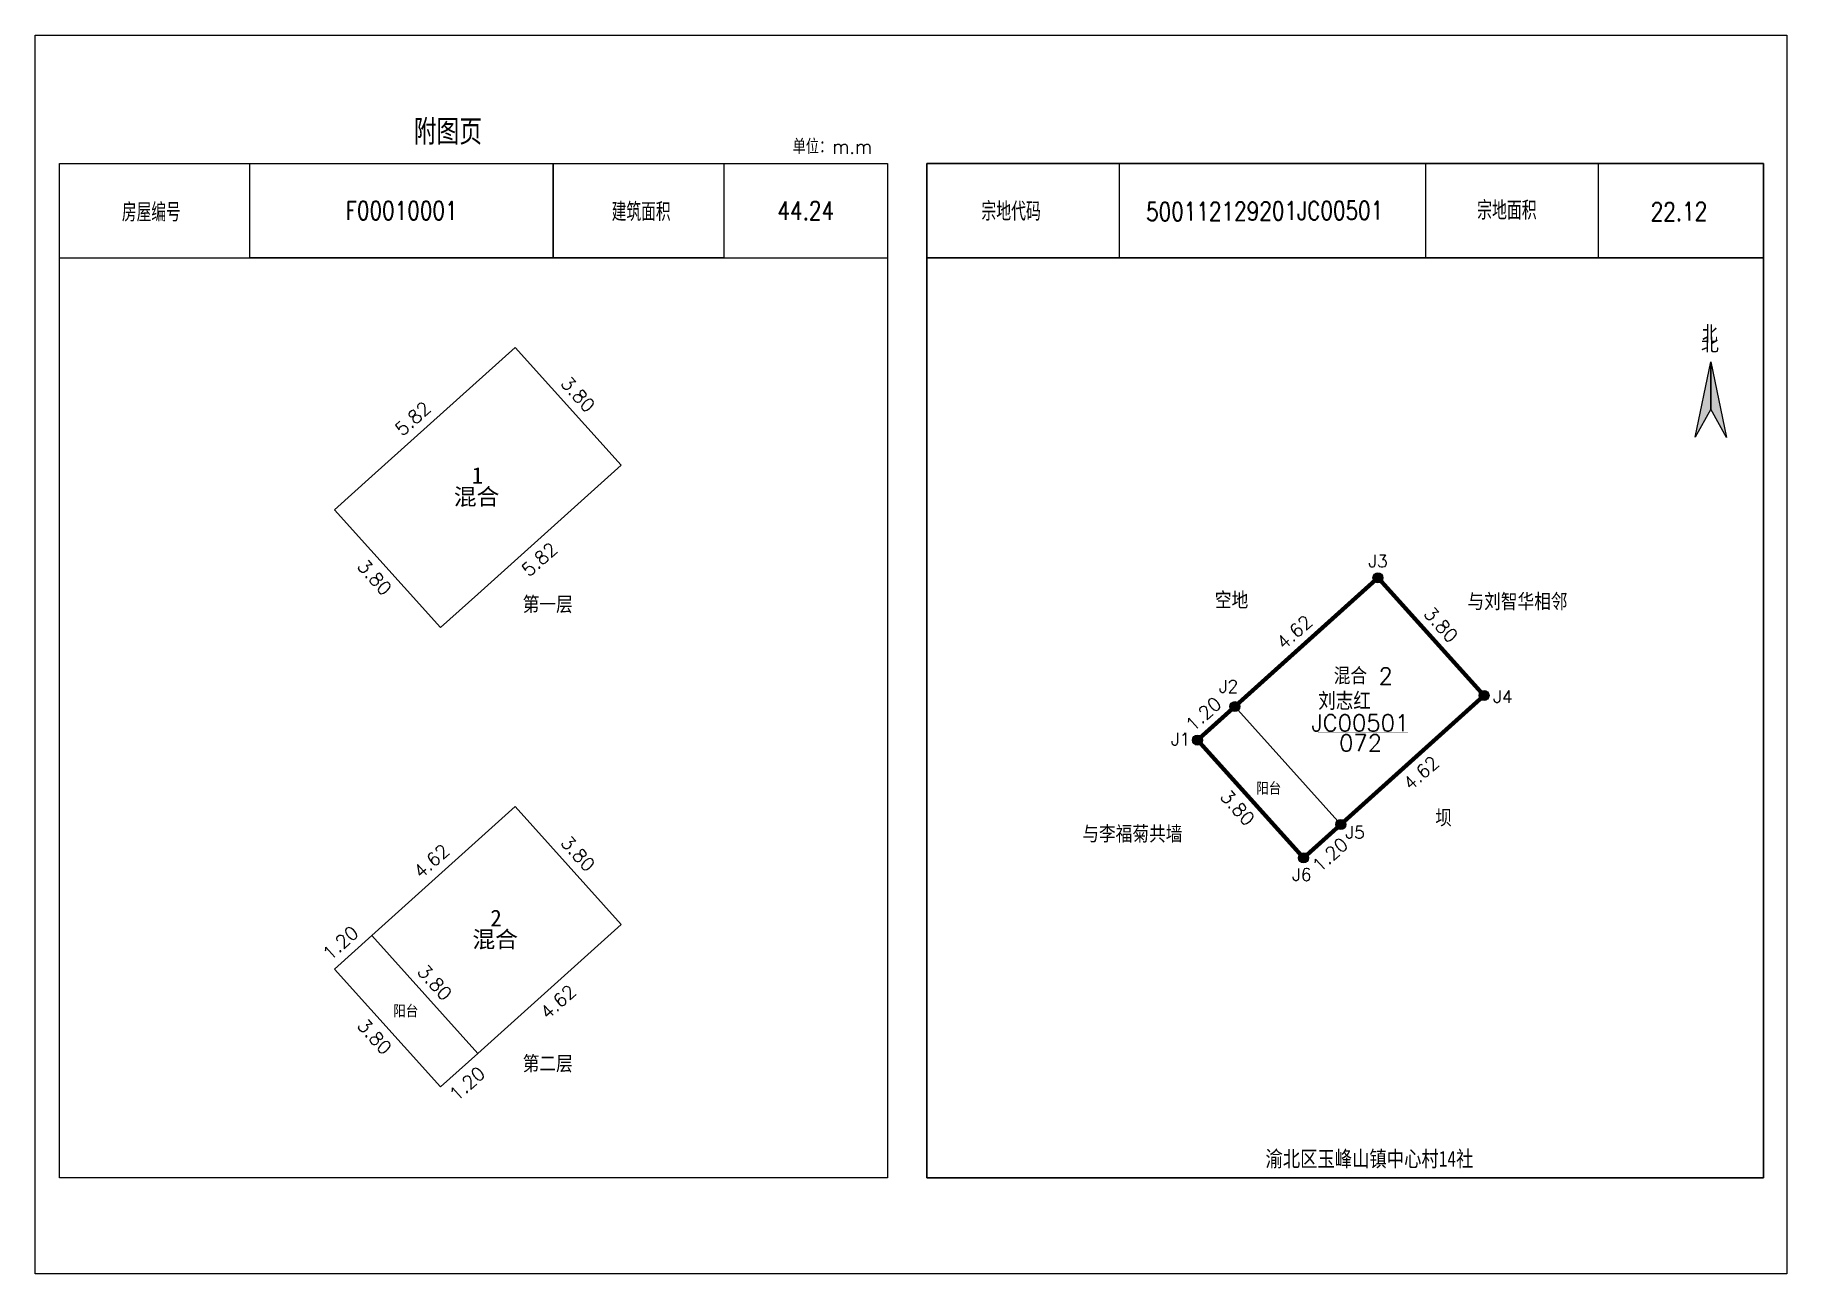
# Model space of a CAD drawing. Extents: x 36371590 to 36372043, y 3282005 to 3283161.
# Drawn here: x 36371590.26 to 36371632.26, y 3282004.52 to 3282034.22 of the extents above; entities that cross this region are included whole.
import ezdxf
from ezdxf.enums import TextEntityAlignment as Align

# ---------------------------------------------------------------- set-up
doc = ezdxf.new("R2010")
doc.units = 0
doc.header["$LTSCALE"] = 0.5
doc.linetypes.add('DASHED', pattern=[0.75, 0.5, -0.25])
doc.layers.get('0').update_dxf_attribs({"linetype": 'CONTINUOUS'})
doc.layers.add('_JMD_内', color=6, linetype='CONTINUOUS', true_color=0xff00ff)
doc.layers.add('_JZD_内', color=1, linetype='CONTINUOUS', true_color=0xff0000)
for name, color, linetype in [('_宗地图注记', 7, 'CONTINUOUS'), ('DLSS', 4, 'CONTINUOUS'), ('JZP', 1, 'CONTINUOUS'), ('TK', 7, 'CONTINUOUS'), ('ZJ', 7, 'CONTINUOUS'), ('内图框', 7, 'CONTINUOUS'), ('四至', 7, 'CONTINUOUS')]:
    doc.layers.add(name, color=color, linetype=linetype)
doc.layers.add('外图框', color=3, linetype='CONTINUOUS', plot=False)
doc.styles.add('HZ', font='rs.shx', dxfattribs={"width": 0.8, "bigfont": 'hztxt.shx'})
doc.styles.add('宋体', font='')
doc.styles.add('黑体', font='simhei.ttf')
doc.styles.get('宋体').set_extended_font_data('SimSun')

msp = doc.modelspace()

# ---------------------------------------------------------------- texts
at = {"color": 7, "linetype": 'Continuous', "style": 'HZ'}
for s, rotation, p in [('3.80', 311.9793, (36371602.833, 3282025.853)), ('5.82', 41.9816, (36371599.063, 3282024.582)), ('5.82', 41.9802, (36371602.099, 3282021.207)), ('3.80', 311.9791, (36371597.957, 3282021.465)), ('3.80', 311.9793, (36371602.833, 3282014.843)), ('4.62', 41.9803, (36371599.509, 3282013.973)), ('1.20', 41.9865, (36371597.329, 3282012.011)), ('3.80', 311.9825, (36371599.399, 3282011.753)), ('4.62', 41.981, (36371602.545, 3282010.598)), ('3.80', 311.9791, (36371597.957, 3282010.456)), ('1.20', 41.9769, (36371600.365, 3282008.637))]:
    msp.add_text(s, height=0.32, rotation=rotation, dxfattribs=at).set_placement(p)
at = {"color": 7, "linetype": 'Continuous'}
for s, height, style, p in [('1', 0.4, '黑体', (36371600.727, 3282023.458)), ('混合', 0.4, '黑体', (36371600.295, 3282022.949)), ('第一层', 0.4, 'HZ', (36371601.947, 3282020.359)), ('2', 0.4, '黑体', (36371601.173, 3282012.848)), ('混合', 0.4, '黑体', (36371600.741, 3282012.338)), ('阳台', 0.3, 'HZ', (36371598.843, 3282010.665)), ('第二层', 0.4, 'HZ', (36371601.947, 3282009.349))]:
    msp.add_text(s, height=height, dxfattribs=dict(at, style=style)).set_placement(p)
at = {"layer": '_宗地图注记', "color": 7, "linetype": 'Continuous', "style": 'HZ'}
for s, p in [('J3', (36371622.222, 3282021.456)), ('J2', (36371618.638, 3282018.449)), ('J4', (36371625.214, 3282018.206)), ('J1', (36371617.49, 3282017.186)), ('阳台', (36371619.532, 3282016.002)), ('J5', (36371621.673, 3282014.954)), ('J6', (36371620.395, 3282013.939))]:
    msp.add_text(s, height=0.3, dxfattribs=at).set_placement(p)
at = {"layer": '_宗地图注记', "color": 6, "linetype": 'Continuous', "style": 'HZ'}
msp.add_text('混合 2', height=0.4, dxfattribs=at).set_placement((36371621.39, 3282018.649))
at = {"layer": '_宗地图注记', "color": 1, "linetype": 'Continuous', "style": 'HZ'}
for s, height, p in [('刘志红', 0.42, (36371621.019, 3282018.035)), ('JC00501', 0.4, (36371620.853, 3282017.525)), ('072', 0.4, (36371621.52, 3282017.045))]:
    msp.add_text(s, height=height, dxfattribs=at).set_placement(p)
at = {"layer": 'TK', "linetype": 'Continuous', "style": 'HZ', "width": 0.9}
msp.add_text('附图页', height=0.6067, dxfattribs=at).set_placement((36371599.336, 3282031.588))
at = {"layer": 'TK', "linetype": 'DASHED', "style": 'HZ', "width": 0.9}
for s, height, p in [('单位：m.m', 0.3529, (36371608.417, 3282031.367)), ('北', 0.411, (36371630.221, 3282026.84))]:
    msp.add_text(s, height=height, dxfattribs=at).set_placement(p)
at = {"layer": 'TK', "linetype": 'Continuous', "style": 'HZ', "width": 0.8}
msp.add_text('房屋编号', height=0.4411, dxfattribs=at).set_placement((36371593.044, 3282029.99), align=Align.MIDDLE)
for s, height, p in [('建筑面积', 0.4411, (36371604.786, 3282029.976)), ('宗地代码', 0.4457, (36371613.656, 3282029.987)), ('宗地面积', 0.4457, (36371625.542, 3282030.011))]:
    msp.add_text(s, height=height, dxfattribs=at).set_placement(p, align=Align.MIDDLE_CENTER)
at = {"layer": 'TK', "linetype": 'DASHED', "style": '黑体', "width": 0.8}
msp.add_text('渝北区玉峰山镇中心村14社', height=0.38062, dxfattribs=at).set_placement((36371622.246, 3282007.087), align=Align.CENTER)
at = {"layer": 'ZJ', "color": 7, "linetype": 'Continuous', "style": 'HZ'}
for s, rotation, p in [('3.80', 311.9793, (36371623.522, 3282020.331)), ('4.62', 41.9803, (36371620.197, 3282019.461)), ('1.20', 41.9865, (36371618.017, 3282017.499)), ('4.62', 41.981, (36371623.234, 3282016.086)), ('3.80', 311.9791, (36371618.645, 3282015.943)), ('1.20', 41.9769, (36371621.054, 3282014.124))]:
    msp.add_text(s, height=0.32, rotation=rotation, dxfattribs=at).set_placement(p)
at = {"layer": '内图框', "char_height": 0.44, "attachment_point": 5, "style": 'HZ'}
for s, insert, width in [('F00010001', (36371599.043, 3282030.007), 7.27551), ('44.24', (36371608.732, 3282030.007), 3.91863)]:
    msp.add_mtext(s, dxfattribs=dict(at, insert=insert, width=width))
at = {"layer": '内图框', "char_height": 0.44, "attachment_point": 5, "rotation": 0.3525, "style": 'HZ'}
for s, insert, width in [('500112129201JC00501', (36371619.734, 3282029.998), 7.22325), ('22.12', (36371629.667, 3282029.985), 4.24961)]:
    msp.add_mtext(s, dxfattribs=dict(at, insert=insert, width=width))
at = {"layer": '四至', "color": 7, "linetype": 'Continuous', "style": 'HZ'}
for s, p in [('空地', (36371618.541, 3282020.462)), ('与刘智华相邻', (36371624.596, 3282020.427)), ('坝', (36371623.823, 3282015.241)), ('与李福菊共墙', (36371615.363, 3282014.857))]:
    msp.add_text(s, height=0.4, dxfattribs=at).set_placement(p)

# ---------------------------------------------------------------- blocks, each defined once
blk = doc.blocks.new('指北针')
at = {"layer": '', "linetype": 'Continuous'}
for points in [[(0, 1.134), (0, 0), (-0.381, -0.676)], [(0, 1.134), (0.371, -0.68), (0, 0)]]:
    blk.add_hatch(color=7, dxfattribs=at).paths.add_polyline_path(points)
for points in [[(0, 1.134), (0, 0), (-0.381, -0.676)], [(0, 1.134), (0.371, -0.68), (0, 0)]]:
    blk.add_lwpolyline(points, close=True, dxfattribs=at)
at = {"layer": '', "linetype": 'DASHED', "style": '宋体', "width": 1}
blk.add_text('北', height=0.315, dxfattribs=at).set_placement((-0.24, 1.388))

# ---------------------------------------------------------------- hatches: boundary and pattern name
at = {"linetype": 'Continuous'}
h = msp.add_hatch(color=1, dxfattribs=at)
edge = h.paths.add_edge_path()
edge.add_arc((36371622.451, 3282021.206), 0.12, 0, 360)
at = {"linetype": 'Continuous', "true_color": 0x000000}
h = msp.add_hatch(color=18, dxfattribs=at)
edge = h.paths.add_edge_path()
edge.add_arc((36371622.451, 3282021.206), 0.11, 0, 360)
at = {"linetype": 'Continuous', "true_color": 0xffffff}
h = msp.add_hatch(color=7, dxfattribs=at)
edge = h.paths.add_edge_path(flags=0)
edge.add_arc((36371622.451, 3282021.206), 0.096, 0, 360)
at = {"linetype": 'Continuous'}
h = msp.add_hatch(color=1, dxfattribs=at)
edge = h.paths.add_edge_path()
edge.add_arc((36371619.017, 3282018.116), 0.12, 0, 360)
at = {"linetype": 'Continuous', "true_color": 0x000000}
h = msp.add_hatch(color=18, dxfattribs=at)
edge = h.paths.add_edge_path()
edge.add_arc((36371619.017, 3282018.116), 0.11, 0, 360)
at = {"linetype": 'Continuous', "true_color": 0xffffff}
h = msp.add_hatch(color=7, dxfattribs=at)
edge = h.paths.add_edge_path(flags=0)
edge.add_arc((36371619.017, 3282018.116), 0.096, 0, 360)
at = {"linetype": 'Continuous'}
h = msp.add_hatch(color=1, dxfattribs=at)
edge = h.paths.add_edge_path()
edge.add_arc((36371624.993, 3282018.382), 0.12, 0, 360)
at = {"linetype": 'Continuous', "true_color": 0x000000}
h = msp.add_hatch(color=18, dxfattribs=at)
edge = h.paths.add_edge_path()
edge.add_arc((36371624.993, 3282018.382), 0.11, 0, 360)
at = {"linetype": 'Continuous', "true_color": 0xffffff}
h = msp.add_hatch(color=7, dxfattribs=at)
edge = h.paths.add_edge_path(flags=0)
edge.add_arc((36371624.993, 3282018.382), 0.096, 0, 360)
at = {"linetype": 'Continuous'}
h = msp.add_hatch(color=1, dxfattribs=at)
edge = h.paths.add_edge_path()
edge.add_arc((36371618.125, 3282017.314), 0.12, 0, 360)
at = {"linetype": 'Continuous', "true_color": 0x000000}
h = msp.add_hatch(color=18, dxfattribs=at)
edge = h.paths.add_edge_path()
edge.add_arc((36371618.125, 3282017.314), 0.11, 0, 360)
at = {"linetype": 'Continuous', "true_color": 0xffffff}
h = msp.add_hatch(color=7, dxfattribs=at)
edge = h.paths.add_edge_path(flags=0)
edge.add_arc((36371618.125, 3282017.314), 0.096, 0, 360)
at = {"linetype": 'Continuous'}
h = msp.add_hatch(color=1, dxfattribs=at)
edge = h.paths.add_edge_path()
edge.add_arc((36371621.559, 3282015.291), 0.12, 0, 360)
at = {"linetype": 'Continuous', "true_color": 0x000000}
h = msp.add_hatch(color=18, dxfattribs=at)
edge = h.paths.add_edge_path()
edge.add_arc((36371621.559, 3282015.291), 0.11, 0, 360)
at = {"linetype": 'Continuous', "true_color": 0xffffff}
h = msp.add_hatch(color=7, dxfattribs=at)
edge = h.paths.add_edge_path(flags=0)
edge.add_arc((36371621.559, 3282015.291), 0.096, 0, 360)
at = {"linetype": 'Continuous'}
h = msp.add_hatch(color=1, dxfattribs=at)
edge = h.paths.add_edge_path()
edge.add_arc((36371620.667, 3282014.489), 0.12, 0, 360)
at = {"linetype": 'Continuous', "true_color": 0x000000}
h = msp.add_hatch(color=18, dxfattribs=at)
edge = h.paths.add_edge_path()
edge.add_arc((36371620.667, 3282014.489), 0.11, 0, 360)
at = {"linetype": 'Continuous', "true_color": 0xffffff}
h = msp.add_hatch(color=7, dxfattribs=at)
edge = h.paths.add_edge_path(flags=0)
edge.add_arc((36371620.667, 3282014.489), 0.096, 0, 360)

# ---------------------------------------------------------------- linework, layer by layer
at = {"color": 7, "linetype": 'Continuous'}
for centre in [(36371622.451, 3282021.206), (36371619.017, 3282018.116), (36371624.993, 3282018.382), (36371618.125, 3282017.314), (36371621.559, 3282015.291), (36371620.667, 3282014.489)]:
    msp.add_circle(centre, 0.11, dxfattribs=at)
at = {"layer": '_JMD_内', "linetype": 'Continuous'}
for points in [[(36371598.328, 3282023.638), (36371601.763, 3282026.729), (36371604.305, 3282023.904), (36371600.87, 3282020.814), (36371599.978, 3282020.011), (36371597.437, 3282022.836)], [(36371619.017, 3282018.116), (36371622.451, 3282021.206), (36371624.993, 3282018.382), (36371621.559, 3282015.291)], [(36371618.125, 3282017.314), (36371619.017, 3282018.116), (36371621.559, 3282015.291), (36371620.667, 3282014.489)], [(36371598.328, 3282012.629), (36371601.763, 3282015.719), (36371604.305, 3282012.894), (36371600.87, 3282009.804)], [(36371597.437, 3282011.826), (36371598.328, 3282012.629), (36371600.87, 3282009.804), (36371599.978, 3282009.001)]]:
    msp.add_lwpolyline(points, close=True, dxfattribs=at)
at = {"layer": '_JZD_内', "linetype": 'Continuous', "const_width": 0.1}
msp.add_lwpolyline([(36371618.125, 3282017.314), (36371619.017, 3282018.116), (36371622.451, 3282021.206), (36371624.993, 3282018.382), (36371621.559, 3282015.291), (36371620.667, 3282014.489)], close=True, dxfattribs=at)
at = {"layer": 'DLSS', "color": 1, "linetype": 'Continuous', "const_width": 0.01}
msp.add_lwpolyline([(36371621.011, 3282017.485), (36371623.171, 3282017.485)], dxfattribs=at)
at = {"layer": 'JZP', "color": 1, "linetype": 'Continuous'}
for centre in [(36371622.451, 3282021.206), (36371619.017, 3282018.116), (36371624.993, 3282018.382), (36371618.125, 3282017.314), (36371621.559, 3282015.291), (36371620.667, 3282014.489)]:
    msp.add_circle(centre, 0.12, dxfattribs=at)
at = {"layer": '内图框', "linetype": 'Continuous'}
for points in [[(36371590.842, 3282031.139), (36371610.691, 3282031.139), (36371610.691, 3282006.821), (36371590.842, 3282006.821)], [(36371595.405, 3282031.139), (36371602.681, 3282031.139), (36371602.681, 3282028.875), (36371595.405, 3282028.875)], [(36371602.681, 3282031.139), (36371606.772, 3282031.139), (36371606.772, 3282028.875), (36371602.681, 3282028.875)], [(36371611.635, 3282031.139), (36371631.691, 3282031.139), (36371631.691, 3282006.821), (36371611.635, 3282006.821)], [(36371611.635, 3282031.139), (36371616.246, 3282031.139), (36371616.246, 3282028.875), (36371611.635, 3282028.875)], [(36371611.635, 3282028.875), (36371631.691, 3282028.875), (36371631.691, 3282031.139), (36371611.635, 3282031.139)], [(36371623.597, 3282031.139), (36371627.731, 3282031.139), (36371627.731, 3282028.875), (36371623.597, 3282028.875)], [(36371590.842, 3282028.875), (36371610.691, 3282028.875), (36371610.691, 3282006.821), (36371590.842, 3282006.821)]]:
    msp.add_lwpolyline(points, close=True, dxfattribs=at)
msp.add_lwpolyline([(36371591.406, 3282028.875), (36371610.549, 3282028.875)], dxfattribs=at)
at = {"layer": '内图框', "color": 7, "linetype": 'Continuous', "flags": 128}
msp.add_lwpolyline([(36371611.635, 3282028.875), (36371611.635, 3282006.821), (36371631.691, 3282006.821), (36371631.691, 3282028.875), (36371611.635, 3282028.875)], close=True, dxfattribs=at)
at = {"layer": '外图框', "linetype": 'Continuous', "flags": 128}
msp.add_lwpolyline([(36371611.256, 3282004.516), (36371590.256, 3282004.516), (36371590.256, 3282034.216), (36371611.256, 3282034.216), (36371632.256, 3282034.216), (36371632.256, 3282004.516)], close=True, dxfattribs=at)

# ---------------------------------------------------------------- block references
at = {"layer": '内图框', "linetype": 'Continuous'}
msp.add_blockref('指北针', (36371630.433, 3282025.248), dxfattribs=at)

msp.set_redraw_order([(e.dxf.handle, doc.entitydb.next_handle()) for e in msp.query("TEXT MTEXT ATTDEF DIMENSION ARC_DIMENSION")])  # texts and dimensions are drawn at this point

doc.saveas('drawing.dxf')
